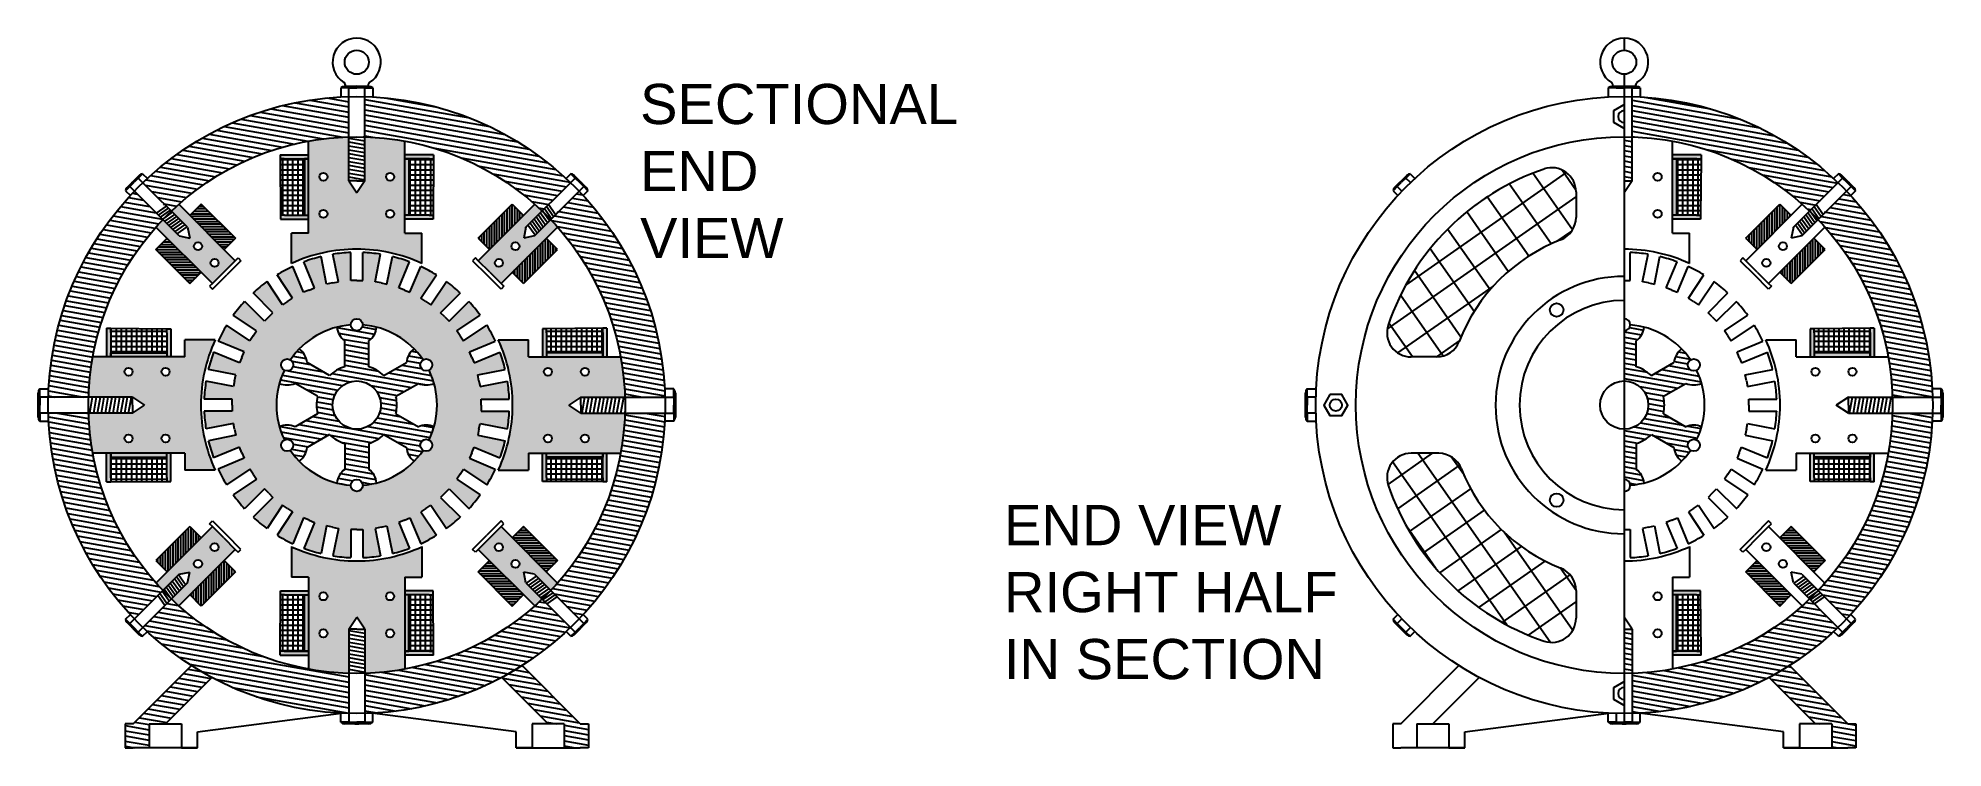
# Model space of a CAD drawing. Header units: centimetres. Extents: x 354 to 591, y 120 to 208.
import ezdxf

# ---------------------------------------------------------------- set-up
doc = ezdxf.new("R2010")
doc.units = ezdxf.units.CM
doc.styles.get("Standard").update_dxf_attribs({"font": 'arial_0.ttf'})
pattern_1 = [(90, (556.50316, -231.54), (-0.635, 1e-16), []), (180, (556.50316, -231.54), (-4e-18, -0.635), [])]
pattern_2 = [(180, (556.50316, -231.54003), (-4e-17, -0.3175), [])]
pattern_3 = [(180, (788.0432, 324.9631), (2e-16, -0.635), []), (270, (788.0432, 324.9631), (0.635, 2e-16), [])]
pattern_4 = [(270, (788.04318, 324.96313), (0.3175, 9e-17), [])]
pattern_5 = [(270, (231.54, 556.50316), (0.635, 4e-17), []), (360, (231.54, 556.50316), (-1e-16, 0.635), [])]
pattern_6 = [(360, (231.54003, 556.50316), (-3e-17, 0.3175), [])]
pattern_7 = [(90, (157.7826, 0), (-0.3175, 6e-17), [])]
pattern_8 = [(270, (389.32263, 556.50316), (0.635, 4e-17), []), (360, (389.32263, 556.50316), (-1e-16, 0.635), [])]
pattern_9 = [(360, (389.32263, 556.50316), (-3e-17, 0.3175), [])]

msp = doc.modelspace()

# ---------------------------------------------------------------- texts
at = {"char_height": 5, "attachment_point": 1}
for s, width, insert in [('SECTIONAL END VIEW', 24.9955, (429.29, 202.45)), ('END VIEW\\PRIGHT HALF\\PIN SECTION ', 46.5479, (474.59, 150.04))]:
    msp.add_mtext_dynamic_manual_height_columns(s, width=width, gutter_width=12.5, heights=[0], dxfattribs=dict(at, insert=insert))

# ---------------------------------------------------------------- hatches: boundary and pattern name
h = msp.add_hatch()
h.set_pattern_fill('ANSI31', color=256, scale=0.2, angle=125)
h.paths.add_polyline_path([(395.52, 167.25), (395.52, 170.48, 0.203222), (396.5, 172.17, 0.043938), (394.77, 172.45, -0.963177), (393.27, 172.45, 0.043938), (391.54, 172.17, 0.203222), (392.52, 170.48), (392.52, 167.25, 0.109892), (390.64, 166.17), (387.84, 167.78, 0.203222), (386.87, 169.47, 0.043938), (385.76, 168.12, -0.257924), (386.11, 167.48, -0.564914), (385.01, 166.82, 0.043938), (384.39, 165.18, 0.203222), (386.34, 165.18), (389.14, 163.57, 0.109892), (389.14, 161.4), (386.34, 159.78, 0.203222), (384.39, 159.79, 0.043938), (385.01, 158.14, -0.564914), (386.11, 157.48, -0.257924), (385.76, 156.85, 0.043938), (386.87, 155.49, 0.203222), (387.84, 157.18), (390.64, 158.8, 0.109892), (392.52, 157.71), (392.52, 154.48, 0.203222), (391.54, 152.79, 0.043938), (393.27, 152.51, -0.963177), (394.77, 152.51, 0.043938), (396.5, 152.79, 0.203222), (395.52, 154.48), (395.52, 157.71, 0.109892), (397.4, 158.8), (400.2, 157.18, 0.203222), (401.17, 155.49, 0.043938), (402.28, 156.85, -0.257924), (401.93, 157.48, -0.564914), (403.03, 158.14, 0.043938), (403.65, 159.79, 0.203222), (401.7, 159.78), (398.9, 161.4, 0.109892), (398.9, 163.57), (401.7, 165.18, 0.203222), (403.65, 165.18, 0.043938), (403.03, 166.82, -0.564914), (401.93, 167.48, -0.257924), (402.28, 168.12, 0.043938), (401.17, 169.47, 0.203222), (400.2, 167.78), (397.4, 166.17, 0.109892)])
h.paths.add_polyline_path([(397.02, 162.48, -1), (391.02, 162.48, -1)], flags=16)
h.paths.add_polyline_path([(421.7, 189.1), (418.16, 185.56, -0.185328), (427.41, 163.48), (432.41, 163.48, 0.187094)])
h.paths.add_polyline_path([(432.41, 161.48), (427.41, 161.48, -0.185328), (418.16, 139.4), (421.7, 135.86, 0.187094)])
h.paths.add_polyline_path([(420.64, 134.8), (417.1, 138.34, -0.185328), (395.02, 129.1), (395.02, 124.09, 0.187094)])
h.paths.add_polyline_path([(393.02, 129.1, -0.185328), (370.94, 138.34), (367.4, 134.8, 0.187094), (393.02, 124.09)])
h.paths.add_polyline_path([(360.64, 161.48), (355.63, 161.48, 0.187094), (366.34, 135.86), (369.88, 139.4, -0.185328)])
h.paths.add_polyline_path([(369.88, 185.56), (366.34, 189.1, 0.187094), (355.63, 163.48), (360.64, 163.48, -0.185328)])
h.paths.add_polyline_path([(393.02, 195.87), (393.02, 200.87, 0.187094), (367.4, 190.16), (370.94, 186.62, -0.185328)])
h.paths.add_polyline_path([(395.02, 200.87), (395.02, 195.87, -0.185328), (417.1, 186.62), (420.64, 190.16, 0.187094)])
h = msp.add_hatch()
h.set_pattern_fill('ANSI31', color=256, scale=0.2, angle=125)
h.paths.add_polyline_path([(552.8, 200.87), (552.8, 195.87, -0.185328), (574.89, 186.62), (578.42, 190.16, 0.187094)])
h.paths.add_polyline_path([(579.48, 189.1), (575.95, 185.56, -0.185328), (585.19, 163.48), (590.19, 163.48, 0.187094)])
h.paths.add_polyline_path([(590.19, 161.48), (585.19, 161.48, -0.185328), (575.95, 139.4), (579.48, 135.86, 0.187094)])
h.paths.add_polyline_path([(578.42, 134.8), (574.89, 138.34, -0.185328), (552.8, 129.1), (552.8, 124.09, 0.187094)])
h.paths.add_polyline_path([(569.85, 128.59), (575.63, 122.81), (577.63, 122.81), (577.63, 119.81), (579.63, 119.81), (580.63, 119.81), (580.63, 122.81), (579.63, 122.81), (572.38, 130.06, -0.019051)])
h = msp.add_hatch(color=256)
h.dxf.hatch_style = 1
h.set_gradient(color1=(192, 192, 192), color2=(128, 128, 128), name='SPHERICAL')
h.paths.add_polyline_path([(400.02, 195.34, 0.037687), (395.02, 195.87), (395.02, 190.38), (394.02, 188.88), (393.02, 190.38), (393.02, 195.87, 0.037687), (388.02, 195.34), (388.02, 183.88), (385.91, 183.88), (385.91, 180.1, -0.108262), (394.02, 181.88, -0.108262), (402.13, 180.1), (402.13, 183.88), (400.02, 183.88)])
h.paths.add_polyline_path([(390.37, 186.28, -1), (389.37, 186.28, -1)], flags=16)
h.paths.add_polyline_path([(389.37, 190.89, -1), (390.37, 190.89, -1)], flags=16)
h.paths.add_polyline_path([(398.67, 186.28, -1), (397.67, 186.28, -1)], flags=16)
h.paths.add_polyline_path([(397.67, 190.89, -1), (398.67, 190.89, -1)], flags=16)
h.paths.add_polyline_path([(421.92, 163.48), (427.41, 163.48, 0.037687), (426.88, 168.48), (415.42, 168.48), (415.42, 170.59), (411.64, 170.59, -0.108262), (413.42, 162.48, -0.108262), (411.64, 154.37), (415.42, 154.37), (415.42, 156.48), (426.88, 156.48, 0.037687), (427.41, 161.48), (421.92, 161.48), (420.42, 162.48)])
h.paths.add_polyline_path([(417.32, 166.63, -1), (418.32, 166.63, -1)], flags=16)
h.paths.add_polyline_path([(418.32, 158.33, -1), (417.32, 158.33, -1)], flags=16)
h.paths.add_polyline_path([(421.93, 166.63, -1), (422.93, 166.63, -1)], flags=16)
h.paths.add_polyline_path([(422.93, 158.33, -1), (421.93, 158.33, -1)], flags=16)
h.paths.add_polyline_path([(400.02, 141.08), (402.13, 141.08), (402.13, 144.86, -0.108262), (394.02, 143.08, -0.108262), (385.91, 144.86), (385.91, 141.08), (388.02, 141.08), (388.02, 129.62, 0.037687), (393.02, 129.1), (393.02, 134.58), (394.02, 136.08), (395.02, 134.58), (395.02, 129.1, 0.037687), (400.02, 129.62)])
h.paths.add_polyline_path([(398.67, 138.68, -1), (397.67, 138.68, -1)], flags=16)
h.paths.add_polyline_path([(389.37, 138.68, -1), (390.37, 138.68, -1)], flags=16)
h.paths.add_polyline_path([(398.67, 134.07, -1), (397.67, 134.07, -1)], flags=16)
h.paths.add_polyline_path([(390.37, 134.07, -1), (389.37, 134.07, -1)], flags=16)
h.paths.add_polyline_path([(376.4, 170.59), (372.62, 170.59), (372.62, 168.48), (361.16, 168.48, 0.037687), (360.64, 163.48), (366.12, 163.48), (367.62, 162.48), (366.12, 161.48), (360.64, 161.48, 0.037687), (361.16, 156.48), (372.62, 156.48), (372.62, 154.37), (376.4, 154.37, -0.108262), (374.62, 162.48, -0.108262)])
h.paths.add_polyline_path([(369.72, 166.63, -1), (370.72, 166.63, -1)], flags=16)
h.paths.add_polyline_path([(365.11, 166.63, -1), (366.11, 166.63, -1)], flags=16)
h.paths.add_polyline_path([(370.72, 158.33, -1), (369.72, 158.33, -1)], flags=16)
h.paths.add_polyline_path([(366.11, 158.33, -1), (365.11, 158.33, -1)], flags=16)
h.paths.add_polyline_path([(419.01, 184.64, 0.009365), (418.16, 185.56), (416.14, 183.54), (414.81, 183.27), (415.08, 184.6), (417.1, 186.62, 0.009365), (416.18, 187.47), (409.15, 180.44), (410.57, 179.03), (411.98, 177.61)])
h.paths.add_polyline_path([(413.28, 182.24, -1), (414.28, 182.24, -1)], flags=16)
h.paths.add_polyline_path([(412.21, 180.17, -1), (411.21, 180.17, -1)], flags=16)
h.paths.add_polyline_path([(371.86, 187.47, 0.009365), (370.94, 186.62), (372.97, 184.6), (373.23, 183.27), (371.91, 183.54), (369.88, 185.56, 0.009365), (369.03, 184.64), (376.06, 177.61), (377.48, 179.03), (378.89, 180.44)])
h.paths.add_polyline_path([(376.83, 180.17, -1), (375.83, 180.17, -1)], flags=16)
h.paths.add_polyline_path([(373.76, 182.24, -1), (374.76, 182.24, -1)], flags=16)
h.paths.add_polyline_path([(378.89, 144.52), (377.48, 145.94), (376.06, 147.35), (369.03, 140.32, 0.009365), (369.88, 139.4), (371.91, 141.43), (373.23, 141.69), (372.97, 140.37), (370.94, 138.34, 0.009365), (371.86, 137.49)])
h.paths.add_polyline_path([(375.83, 144.79, -1), (376.83, 144.79, -1)], flags=16)
h.paths.add_polyline_path([(374.76, 142.72, -1), (373.76, 142.72, -1)], flags=16)
h.paths.add_polyline_path([(411.98, 147.35), (410.57, 145.94), (409.15, 144.52), (416.18, 137.49, 0.009365), (417.1, 138.34), (415.08, 140.37), (414.81, 141.69), (416.14, 141.43), (418.16, 139.4, 0.009365), (419.01, 140.32)])
h.paths.add_polyline_path([(414.28, 142.72, -1), (413.28, 142.72, -1)], flags=16)
h.paths.add_polyline_path([(411.21, 144.79, -1), (412.21, 144.79, -1)], flags=16)
h = msp.add_hatch()
h.set_pattern_fill('ANSI31', color=256, scale=0.15, angle=125)
h.paths.add_polyline_path([(395.02, 195.87, 0.014973), (393.02, 195.87), (393.02, 190.38), (394.02, 190.38), (395.02, 190.38)])
h = msp.add_hatch()
h.set_pattern_fill('ANSI31', color=256, scale=0.2, angle=125)
h.paths.add_polyline_path([(552.8, 134.58), (551.8, 134.58), (551.8, 129.08, 0.007486), (552.8, 129.1)])
h.paths.add_polyline_path([(552.8, 195.87, 0.007486), (551.8, 195.88), (551.8, 190.38), (552.8, 190.38)])
h = msp.add_hatch(color=256)
h.dxf.hatch_style = 1
h.paths.add_polyline_path([(384.47, 193.61), (388.02, 193.61), (388.02, 193.11), (387.52, 193.11), (384.97, 193.11), (384.47, 193.11), (384.47, 193.11)])
h.paths.add_polyline_path([(384.52, 186.11), (385.02, 186.11), (388.02, 186.11), (388.02, 185.61), (384.52, 185.61)])
h.paths.add_polyline_path([(387.52, 193.11), (388.02, 193.11), (388.02, 186.11), (387.52, 186.11)])
h = msp.add_hatch()
h.set_pattern_fill('NET', color=256, scale=0.2)
h.paths.add_polyline_path([(384.52, 186.11), (385.02, 186.11), (387.52, 186.11), (387.52, 193.11), (384.97, 193.11), (384.47, 193.11)])
h = msp.add_hatch(color=256)
h.dxf.hatch_style = 1
h.paths.add_polyline_path([(403.57, 193.61), (400.02, 193.61), (400.02, 193.11), (400.52, 193.11), (403.07, 193.11), (403.57, 193.11), (403.57, 193.11)])
h.paths.add_polyline_path([(403.52, 186.11), (403.02, 186.11), (400.02, 186.11), (400.02, 185.61), (403.52, 185.61)])
h.paths.add_polyline_path([(400.52, 193.11), (400.02, 193.11), (400.02, 186.11), (400.52, 186.11)])
h = msp.add_hatch()
h.set_pattern_fill('NET', color=256, scale=0.2)
h.paths.add_polyline_path([(403.57, 193.11), (403.07, 193.11), (400.52, 193.11), (400.52, 186.11), (403.02, 186.11), (403.52, 186.11)])
h = msp.add_hatch(color=256)
h.dxf.hatch_style = 1
h.paths.add_polyline_path([(561.36, 193.61), (557.8, 193.61), (557.8, 193.11), (558.3, 193.11), (560.85, 193.11), (561.36, 193.11), (561.36, 193.11)])
h.paths.add_polyline_path([(561.3, 186.11), (560.8, 186.11), (557.8, 186.11), (557.8, 185.61), (561.3, 185.61)])
h.paths.add_polyline_path([(558.3, 193.11), (557.8, 193.11), (557.8, 186.11), (558.3, 186.11)])
h = msp.add_hatch()
h.set_pattern_fill('NET', color=256, scale=0.2)
h.set_pattern_definition([(0, (157.7826, 0), (0, 0.635), []), (90, (157.7826, 0), (-0.635, 4e-17), [])])
h.paths.add_polyline_path([(561.36, 193.11), (560.85, 193.11), (558.3, 193.11), (558.3, 186.11), (560.8, 186.11), (561.3, 186.11)])
h = msp.add_hatch()
h.set_pattern_fill('NET', color=256, angle=125)
h.paths.add_polyline_path([(543.88, 183.03, 0.310115), (545.8, 185.83), (545.8, 189.02, 0.513573), (541.84, 191.86, 0.233304), (522.43, 172.45, 0.513573), (525.27, 168.48), (528.46, 168.48, 0.310115), (531.26, 170.4, -0.211808)])
h.paths.add_polyline_path([(531.52, 154.57, 0.30906), (528.72, 156.48), (525.27, 156.48, 0.513573), (522.43, 152.52, 0.233304), (541.84, 133.1, 0.513573), (545.8, 135.95), (545.8, 139.4, 0.30906), (543.89, 142.2, -0.209796)])
h = msp.add_hatch()
h.set_pattern_fill('ANSI31', color=256, scale=0.1125, angle=170)
h.set_pattern_definition([(215, (264.44072, -125.86058), (0.20487433, -0.29259087), [])])
h.paths.add_polyline_path([(370.06, 187.51, 0.014973), (369, 186.44), (371.91, 183.54), (372.44, 184.07), (372.97, 184.6)])
h = msp.add_hatch()
h.set_pattern_fill('ANSI31', color=256, scale=0.1, angle=135)
h.set_pattern_definition(pattern_2)
h.paths.add_polyline_path([(374.67, 187.49), (373.25, 186.08), (377.5, 181.84), (378.91, 183.25)])
h = msp.add_hatch()
h.set_pattern_fill('ANSI31', color=256, scale=0.1, angle=45)
h.paths.add_polyline_path([(409.13, 183.25), (410.55, 181.84), (414.79, 186.08), (413.38, 187.49)])
h = msp.add_hatch()
h.set_pattern_fill('ANSI31', color=256, scale=0.1125, angle=80)
h.set_pattern_definition([(125, (105.67945, 292.06243), (-0.29259087, -0.20487433), [])])
h.paths.add_polyline_path([(419.05, 186.44, 0.014973), (417.98, 187.51), (415.08, 184.6), (415.61, 184.07), (416.14, 183.54)])
h = msp.add_hatch()
h.set_pattern_fill('ANSI31', color=256, scale=0.1, angle=45)
h.set_pattern_definition(pattern_7)
h.paths.add_polyline_path([(566.92, 183.25), (568.33, 181.84), (572.57, 186.08), (571.16, 187.49)])
h = msp.add_hatch()
h.set_pattern_fill('ANSI31', color=256, scale=0.1125, angle=80)
h.set_pattern_definition([(125, (263.46206, 292.06243), (-0.29259087, -0.20487433), [])])
h.paths.add_polyline_path([(576.83, 186.44, 0.014973), (575.77, 187.51), (572.86, 184.6), (573.39, 184.07), (573.92, 183.54)])
h = msp.add_hatch()
h.set_pattern_fill('ANSI31', color=256, scale=0.1, angle=135)
h.set_pattern_definition(pattern_2)
h.paths.add_polyline_path([(373.25, 177.59), (374.67, 179.01), (370.43, 183.25), (369.01, 181.84)])
h = msp.add_hatch()
h.set_pattern_fill('ANSI31', color=256, scale=0.1, angle=45)
h.paths.add_polyline_path([(419.03, 181.84), (417.62, 183.25), (413.38, 179.01), (414.79, 177.59)])
h = msp.add_hatch()
h.set_pattern_fill('ANSI31', color=256, scale=0.1, angle=45)
h.set_pattern_definition(pattern_7)
h.paths.add_polyline_path([(576.81, 181.84), (575.4, 183.25), (571.16, 179.01), (572.57, 177.59)])
h = msp.add_hatch(color=256)
h.dxf.hatch_style = 1
h.set_gradient(color1=(192, 192, 192), color2=(128, 128, 128), name='INVSPHERICAL')
h.paths.add_polyline_path([(409.22, 165.51), (409.08, 166.24), (412.5, 166.92, 0.014674), (412.2, 168, 0.014674), (411.85, 169.05), (408.63, 167.72), (408.34, 168.41), (408.05, 169.11), (411.27, 170.44, 0.014674), (410.78, 171.44, 0.014674), (410.22, 172.41), (407.33, 170.47), (406.91, 171.09), (406.49, 171.72), (409.39, 173.65, 0.014674), (408.71, 174.54, 0.014674), (407.98, 175.38), (405.51, 172.91), (404.98, 173.44), (404.45, 173.97), (406.92, 176.44, 0.014674), (406.08, 177.17, 0.014674), (405.19, 177.85), (403.26, 174.95), (402.63, 175.37), (402.01, 175.79), (403.95, 178.68, 0.014674), (402.98, 179.24, 0.014674), (401.98, 179.73), (400.65, 176.51), (399.95, 176.8), (399.26, 177.09), (400.59, 180.31, 0.014674), (399.54, 180.66, 0.014674), (398.46, 180.96), (397.78, 177.54), (397.05, 177.68), (396.31, 177.83), (396.99, 181.25, 0.014674), (395.88, 181.39, 0.014674), (394.77, 181.47), (394.77, 177.98), (394.02, 177.98), (393.27, 177.98), (393.27, 181.47, 0.014674), (392.16, 181.39, 0.014674), (391.05, 181.25), (391.73, 177.83), (391, 177.68), (390.26, 177.54), (389.58, 180.96, 0.014674), (388.51, 180.66, 0.014674), (387.45, 180.31), (388.78, 177.09), (388.09, 176.8), (387.4, 176.51), (386.06, 179.73, 0.014674), (385.07, 179.24, 0.014674), (384.1, 178.68), (386.03, 175.79), (385.41, 175.37), (384.79, 174.95), (382.85, 177.85, 0.014674), (381.97, 177.17, 0.014674), (381.13, 176.44), (383.59, 173.97), (383.06, 173.44), (382.53, 172.91), (380.07, 175.38, 0.014674), (379.33, 174.54, 0.014674), (378.65, 173.65), (381.55, 171.72), (381.13, 171.09), (380.72, 170.47), (377.82, 172.41, 0.014674), (377.27, 171.44, 0.014674), (376.77, 170.44), (379.99, 169.11), (379.7, 168.41), (379.41, 167.72), (376.19, 169.05, 0.014674), (375.84, 168, 0.014674), (375.55, 166.92), (378.97, 166.24), (378.82, 165.51), (378.67, 164.77), (375.25, 165.45, 0.014674), (375.11, 164.34, 0.014674), (375.04, 163.23), (378.52, 163.23), (378.52, 162.48), (378.52, 161.73), (375.04, 161.73, 0.014674), (375.11, 160.62, 0.014674), (375.25, 159.51), (378.67, 160.19), (378.82, 159.46), (378.97, 158.72), (375.55, 158.04, 0.014674), (375.84, 156.97, 0.014674), (376.19, 155.91), (379.41, 157.24), (379.7, 156.55), (379.99, 155.86), (376.77, 154.52, 0.014674), (377.27, 153.53, 0.014674), (377.82, 152.56), (380.72, 154.49), (381.13, 153.87), (381.55, 153.25), (378.65, 151.31, 0.014674), (379.33, 150.43, 0.014674), (380.07, 149.59), (382.53, 152.05), (383.06, 151.52), (383.59, 150.99), (381.13, 148.53, 0.014674), (381.97, 147.79, 0.014674), (382.85, 147.11), (384.79, 150.01), (385.41, 149.59), (386.03, 149.18), (384.1, 146.28, 0.014674), (385.07, 145.73, 0.014674), (386.06, 145.23), (387.4, 148.45), (388.09, 148.16), (388.78, 147.87), (387.45, 144.65, 0.014674), (388.51, 144.3, 0.014674), (389.58, 144.01), (390.26, 147.43), (391, 147.28), (391.73, 147.13), (391.05, 143.71, 0.014674), (392.16, 143.57, 0.014674), (393.27, 143.5), (393.27, 146.98), (394.02, 146.98), (394.77, 146.98), (394.77, 143.5, 0.014674), (395.88, 143.57, 0.014674), (396.99, 143.71), (396.31, 147.13), (397.05, 147.28), (397.78, 147.43), (398.46, 144.01, 0.014674), (399.54, 144.3, 0.014674), (400.59, 144.65), (399.26, 147.87), (399.95, 148.16), (400.65, 148.45), (401.98, 145.23, 0.014674), (402.98, 145.73, 0.014674), (403.95, 146.28), (402.01, 149.18), (402.63, 149.59), (403.26, 150.01), (405.19, 147.11, 0.014674), (406.08, 147.79, 0.014674), (406.92, 148.53), (404.45, 150.99), (404.98, 151.52), (405.51, 152.05), (407.98, 149.59, 0.014674), (408.71, 150.43, 0.014674), (409.39, 151.31), (406.49, 153.25), (406.91, 153.87), (407.33, 154.49), (410.22, 152.56, 0.014674), (410.78, 153.53, 0.014674), (411.27, 154.52), (408.05, 155.86), (408.34, 156.55), (408.63, 157.24), (411.85, 155.91, 0.014674), (412.2, 156.97, 0.014674), (412.5, 158.04), (409.08, 158.72), (409.22, 159.46), (409.37, 160.19), (412.79, 159.51, 0.014674), (412.93, 160.62, 0.014674), (413.01, 161.73), (409.52, 161.73), (409.52, 162.48), (409.52, 163.23), (413.01, 163.23, 0.014674), (412.93, 164.34, 0.014674), (412.79, 165.45), (409.37, 164.77)])
h.paths.add_polyline_path([(403.03, 158.14, -0.278025), (403.43, 157.48, -0.589922), (402.28, 156.85, -0.228129), (394.77, 152.51, -1.03823), (393.27, 152.51, -0.228129), (385.76, 156.85, -0.589922), (384.61, 157.48, -0.278025), (385.01, 158.14, -0.228129), (385.01, 166.82, -0.278025), (384.61, 167.48, -0.589922), (385.76, 168.12, -0.228129), (393.27, 172.45, -1.03823), (394.77, 172.45, -0.228129), (402.28, 168.12, -0.589922), (403.43, 167.48, -0.278025), (403.03, 166.82, -0.228129)], flags=16)
h.paths.add_polyline_path([(397.02, 162.48, -1), (391.02, 162.48, -1)], flags=0)
h = msp.add_hatch(color=256)
h.dxf.hatch_style = 1
h.paths.add_polyline_path([(362.89, 172.03), (362.89, 168.48), (363.39, 168.48), (363.39, 168.98), (363.39, 171.53), (363.4, 172.03), (363.39, 172.03)])
h.paths.add_polyline_path([(370.4, 171.98), (370.39, 171.48), (370.39, 168.48), (370.89, 168.48), (370.89, 171.98)])
h.paths.add_polyline_path([(363.39, 168.98), (363.39, 168.48), (370.39, 168.48), (370.39, 168.98)])
h = msp.add_hatch()
h.set_pattern_fill('NET', color=256, scale=0.2, angle=90)
h.set_pattern_definition(pattern_1)
h.paths.add_polyline_path([(363.4, 172.03), (363.39, 171.53), (363.39, 168.98), (370.39, 168.98), (370.39, 171.48), (370.4, 171.98)])
h = msp.add_hatch(color=256)
h.dxf.hatch_style = 1
h.paths.add_polyline_path([(425.15, 172.03), (425.15, 168.48), (424.65, 168.48), (424.65, 168.98), (424.65, 171.53), (424.65, 172.03), (424.65, 172.03)])
h.paths.add_polyline_path([(417.65, 171.98), (417.65, 171.48), (417.65, 168.48), (417.15, 168.48), (417.15, 171.98)])
h.paths.add_polyline_path([(424.65, 168.98), (424.65, 168.48), (417.65, 168.48), (417.65, 168.98)])
h = msp.add_hatch()
h.set_pattern_fill('NET', color=256, scale=0.2, angle=-90)
h.set_pattern_definition(pattern_5)
h.paths.add_polyline_path([(417.65, 171.98), (417.65, 171.48), (417.65, 168.98), (424.65, 168.98), (424.65, 171.53), (424.65, 172.03)])
h = msp.add_hatch()
h.set_pattern_fill('ANSI31', color=256, scale=0.2, angle=125)
h.paths.add_polyline_path([(560.81, 166.82, -0.564914), (559.71, 167.48, -0.257924), (560.07, 168.12, 0.043938), (558.95, 169.47, 0.203222), (557.98, 167.78), (555.18, 166.17, 0.109892), (553.3, 167.25), (553.3, 170.48, 0.203222), (554.28, 172.17, 0.043938), (552.55, 172.45, -0.40327), (551.8, 171.73), (551.8, 165.48, -0.414214), (554.8, 162.48, -0.414214), (551.8, 159.48), (551.8, 153.23, -0.40327), (552.55, 152.51, 0.043938), (554.28, 152.79, 0.203222), (553.3, 154.48), (553.3, 157.71, 0.109892), (555.18, 158.8), (557.98, 157.18, 0.203222), (558.95, 155.49, 0.043938), (560.07, 156.85, -0.257924), (559.71, 157.48, -0.564914), (560.81, 158.14, 0.043938), (561.43, 159.79, 0.203222), (559.48, 159.78), (556.68, 161.4, 0.109892), (556.68, 163.57), (559.48, 165.18, 0.203222), (561.43, 165.18, 0.043938)])
h = msp.add_hatch(color=256)
h.dxf.hatch_style = 1
h.paths.add_polyline_path([(582.93, 172.03), (582.93, 168.48), (582.43, 168.48), (582.43, 168.98), (582.43, 171.53), (582.43, 172.03), (582.43, 172.03)])
h.paths.add_polyline_path([(575.43, 171.98), (575.43, 171.48), (575.43, 168.48), (574.93, 168.48), (574.93, 171.98)])
h.paths.add_polyline_path([(582.43, 168.98), (582.43, 168.48), (575.43, 168.48), (575.43, 168.98)])
h = msp.add_hatch()
h.set_pattern_fill('NET', color=256, scale=0.2, angle=-90)
h.set_pattern_definition(pattern_8)
h.paths.add_polyline_path([(575.43, 171.98), (575.43, 171.48), (575.43, 168.98), (582.43, 168.98), (582.43, 171.53), (582.43, 172.03)])
h = msp.add_hatch()
h.set_pattern_fill('ANSI31', color=256, scale=0.15, angle=215)
h.set_pattern_definition([(260, (556.50316, -231.54003), (0.4690147, -0.08269994), [])])
h.paths.add_polyline_path([(360.64, 163.48, 0.014973), (360.64, 161.48), (366.12, 161.48), (366.12, 162.48), (366.12, 163.48)])
h = msp.add_hatch()
h.set_pattern_fill('ANSI31', color=256, scale=0.15, angle=35)
h.set_pattern_definition([(80, (231.54003, 556.50316), (-0.4690147, 0.08269994), [])])
h.paths.add_polyline_path([(427.41, 161.48, 0.014973), (427.41, 163.48), (421.92, 163.48), (421.92, 162.48), (421.92, 161.48)])
h = msp.add_hatch()
h.set_pattern_fill('ANSI31', color=256, scale=0.15, angle=35)
h.set_pattern_definition([(80, (389.32263, 556.50316), (-0.4690147, 0.08269994), [])])
h.paths.add_polyline_path([(585.19, 161.48, 0.014973), (585.19, 163.48), (579.7, 163.48), (579.7, 162.48), (579.7, 161.48)])
h = msp.add_hatch(color=256)
h.dxf.hatch_style = 1
h.paths.add_polyline_path([(362.89, 152.93), (362.89, 156.48), (363.39, 156.48), (363.39, 155.98), (363.39, 153.43), (363.4, 152.93), (363.39, 152.93)])
h.paths.add_polyline_path([(370.4, 152.98), (370.39, 153.48), (370.39, 156.48), (370.89, 156.48), (370.89, 152.98)])
h.paths.add_polyline_path([(363.39, 155.98), (363.39, 156.48), (370.39, 156.48), (370.39, 155.98)])
h = msp.add_hatch()
h.set_pattern_fill('NET', color=256, scale=0.2, angle=90)
h.set_pattern_definition(pattern_1)
h.paths.add_polyline_path([(370.4, 152.98), (370.39, 153.48), (370.39, 155.98), (363.39, 155.98), (363.39, 153.43), (363.4, 152.93)])
h = msp.add_hatch(color=256)
h.dxf.hatch_style = 1
h.paths.add_polyline_path([(425.15, 152.93), (425.15, 156.48), (424.65, 156.48), (424.65, 155.98), (424.65, 153.43), (424.65, 152.93), (424.65, 152.93)])
h.paths.add_polyline_path([(417.65, 152.98), (417.65, 153.48), (417.65, 156.48), (417.15, 156.48), (417.15, 152.98)])
h.paths.add_polyline_path([(424.65, 155.98), (424.65, 156.48), (417.65, 156.48), (417.65, 155.98)])
h = msp.add_hatch()
h.set_pattern_fill('NET', color=256, scale=0.2, angle=-90)
h.set_pattern_definition(pattern_5)
h.paths.add_polyline_path([(424.65, 152.93), (424.65, 153.43), (424.65, 155.98), (417.65, 155.98), (417.65, 153.48), (417.65, 152.98)])
h = msp.add_hatch(color=256)
h.dxf.hatch_style = 1
h.paths.add_polyline_path([(582.93, 152.93), (582.93, 156.48), (582.43, 156.48), (582.43, 155.98), (582.43, 153.43), (582.43, 152.93), (582.43, 152.93)])
h.paths.add_polyline_path([(575.43, 152.98), (575.43, 153.48), (575.43, 156.48), (574.93, 156.48), (574.93, 152.98)])
h.paths.add_polyline_path([(582.43, 155.98), (582.43, 156.48), (575.43, 156.48), (575.43, 155.98)])
h = msp.add_hatch()
h.set_pattern_fill('NET', color=256, scale=0.2, angle=-90)
h.set_pattern_definition(pattern_8)
h.paths.add_polyline_path([(582.43, 152.93), (582.43, 153.43), (582.43, 155.98), (575.43, 155.98), (575.43, 153.48), (575.43, 152.98)])
h = msp.add_hatch()
h.set_pattern_fill('ANSI31', color=256, scale=0.1, angle=-135)
h.set_pattern_definition(pattern_4)
h.paths.add_polyline_path([(369.01, 143.13), (370.43, 141.71), (374.67, 145.96), (373.25, 147.37)])
h = msp.add_hatch()
h.set_pattern_fill('ANSI31', color=256, scale=0.1, angle=-45)
h.set_pattern_definition(pattern_6)
h.paths.add_polyline_path([(414.79, 147.37), (413.38, 145.96), (417.62, 141.71), (419.03, 143.13)])
h = msp.add_hatch()
h.set_pattern_fill('ANSI31', color=256, scale=0.1, angle=-45)
h.set_pattern_definition(pattern_9)
h.paths.add_polyline_path([(572.57, 147.37), (571.16, 145.96), (575.4, 141.71), (576.81, 143.13)])
h = msp.add_hatch()
h.set_pattern_fill('ANSI31', color=256, scale=0.1, angle=-135)
h.set_pattern_definition(pattern_4)
h.paths.add_polyline_path([(378.91, 141.71), (377.5, 143.13), (373.25, 138.89), (374.67, 137.47)])
h = msp.add_hatch()
h.set_pattern_fill('ANSI31', color=256, scale=0.1, angle=-45)
h.set_pattern_definition(pattern_6)
h.paths.add_polyline_path([(413.38, 137.47), (414.79, 138.89), (410.55, 143.13), (409.13, 141.71)])
h = msp.add_hatch()
h.set_pattern_fill('ANSI31', color=256, scale=0.1, angle=-45)
h.set_pattern_definition(pattern_9)
h.paths.add_polyline_path([(571.16, 137.47), (572.57, 138.89), (568.33, 143.13), (566.92, 141.71)])
h = msp.add_hatch()
h.set_pattern_fill('ANSI31', color=256, scale=0.1125, angle=-100)
h.set_pattern_definition([(305, (682.36373, 32.9007), (0.29259087, 0.20487433), [])])
h.paths.add_polyline_path([(369, 138.52, 0.014973), (370.06, 137.46), (372.97, 140.37), (372.44, 140.9), (371.91, 141.43)])
h = msp.add_hatch()
h.set_pattern_fill('ANSI31', color=256, scale=0.1125, angle=-10)
h.set_pattern_definition([(35, (523.60246, 450.8237), (-0.20487433, 0.29259087), [])])
h.paths.add_polyline_path([(417.98, 137.46, 0.014973), (419.05, 138.52), (416.14, 141.43), (415.61, 140.9), (415.08, 140.37)])
h = msp.add_hatch()
h.set_pattern_fill('ANSI31', color=256, scale=0.1125, angle=-10)
h.set_pattern_definition([(35, (681.38506, 450.8237), (-0.20487433, 0.29259087), [])])
h.paths.add_polyline_path([(575.77, 137.46, 0.014973), (576.83, 138.52), (573.92, 141.43), (573.39, 140.9), (572.86, 140.37)])
h = msp.add_hatch(color=256)
h.dxf.hatch_style = 1
h.paths.add_polyline_path([(384.47, 131.35), (388.02, 131.35), (388.02, 131.85), (387.52, 131.85), (384.97, 131.85), (384.47, 131.86), (384.47, 131.85)])
h.paths.add_polyline_path([(384.52, 138.86), (385.02, 138.85), (388.02, 138.85), (388.02, 139.35), (384.52, 139.35)])
h.paths.add_polyline_path([(387.52, 131.85), (388.02, 131.85), (388.02, 138.85), (387.52, 138.85)])
h = msp.add_hatch()
h.set_pattern_fill('NET', color=256, scale=0.2, angle=-180)
h.set_pattern_definition(pattern_3)
h.paths.add_polyline_path([(384.47, 131.86), (384.97, 131.85), (387.52, 131.85), (387.52, 138.85), (385.02, 138.85), (384.52, 138.86)])
h = msp.add_hatch(color=256)
h.dxf.hatch_style = 1
h.paths.add_polyline_path([(403.57, 131.35), (400.02, 131.35), (400.02, 131.85), (400.52, 131.85), (403.07, 131.85), (403.57, 131.86), (403.57, 131.85)])
h.paths.add_polyline_path([(403.52, 138.86), (403.02, 138.85), (400.02, 138.85), (400.02, 139.35), (403.52, 139.35)])
h.paths.add_polyline_path([(400.52, 131.85), (400.02, 131.85), (400.02, 138.85), (400.52, 138.85)])
h = msp.add_hatch()
h.set_pattern_fill('NET', color=256, scale=0.2, angle=-180)
h.set_pattern_definition(pattern_3)
h.paths.add_polyline_path([(403.52, 138.86), (403.02, 138.85), (400.52, 138.85), (400.52, 131.85), (403.07, 131.85), (403.57, 131.86)])
h = msp.add_hatch(color=256)
h.dxf.hatch_style = 1
h.paths.add_polyline_path([(561.36, 131.35), (557.8, 131.35), (557.8, 131.85), (558.3, 131.85), (560.85, 131.85), (561.36, 131.86), (561.36, 131.85)])
h.paths.add_polyline_path([(561.3, 138.86), (560.8, 138.85), (557.8, 138.85), (557.8, 139.35), (561.3, 139.35)])
h.paths.add_polyline_path([(558.3, 131.85), (557.8, 131.85), (557.8, 138.85), (558.3, 138.85)])
h = msp.add_hatch()
h.set_pattern_fill('NET', color=256, scale=0.2, angle=-180)
h.set_pattern_definition([(180, (945.8258, 324.9631), (2e-16, -0.635), []), (270, (945.8258, 324.9631), (0.635, 2e-16), [])])
h.paths.add_polyline_path([(561.3, 138.86), (560.8, 138.85), (558.3, 138.85), (558.3, 131.85), (560.85, 131.85), (561.36, 131.86)])
h = msp.add_hatch()
h.set_pattern_fill('ANSI31', color=256, scale=0.15, angle=-55)
h.set_pattern_definition([(350, (788.0432, 324.96313), (0.08269994, 0.4690147), [])])
h.paths.add_polyline_path([(393.02, 129.1, 0.014973), (395.02, 129.1), (395.02, 134.58), (394.02, 134.58), (393.02, 134.58)])
h = msp.add_hatch()
h.set_pattern_fill('ANSI31', color=256, scale=0.2, angle=125)
h.paths.add_polyline_path([(414.6, 130.06, -0.019051), (412.07, 128.59), (417.85, 122.81), (419.85, 122.81), (419.85, 119.81), (421.85, 119.81), (422.85, 119.81), (422.85, 122.81), (421.85, 122.81)])
h.paths.add_polyline_path([(375.97, 128.59, -0.019051), (373.44, 130.06), (366.2, 122.81), (365.2, 122.81), (365.2, 119.81), (366.2, 119.81), (368.2, 119.81), (368.2, 122.81), (370.2, 122.81)])

# ---------------------------------------------------------------- linework, layer by layer
for p, q in [((551.8, 208.15), (551.8, 206.65)), ((393.02, 201.95), (392.02, 201.95)), ((392.02, 201.95), (392.02, 200.83)), ((392.52, 202.15), (395.52, 202.15)), ((393.02, 201.95), (394.02, 201.95)), ((393.02, 190.38), (393.02, 201.95)), ((395.02, 201.95), (394.02, 201.95)), ((395.02, 201.95), (396.02, 201.95)), ((395.02, 190.38), (395.02, 201.95)), ((396.02, 201.95), (396.02, 200.83)), ((550.8, 201.95), (549.8, 201.95)), ((549.8, 201.95), (549.8, 200.83)), ((550.3, 202.15), (553.3, 202.15)), ((550.8, 201.95), (551.8, 201.95)), ((551.8, 203.65), (551.8, 122.81)), ((552.8, 201.95), (551.8, 201.95)), ((552.8, 201.95), (553.8, 201.95)), ((552.8, 190.38), (552.8, 201.95)), ((553.8, 201.95), (553.8, 200.83)), ((550.51, 199.13), (551.8, 199.88)), ((550.51, 197.63), (550.51, 199.13)), ((551.8, 196.88), (550.51, 197.63)), ((388.02, 183.88), (388.02, 195.34)), ((400.02, 183.88), (400.02, 195.34)), ((557.8, 183.88), (557.8, 195.34)), ((384.47, 193.61), (388.02, 193.61)), ((384.47, 193.61), (384.47, 193.11)), ((384.97, 193.11), (384.47, 193.11)), ((384.47, 193.11), (384.52, 186.11)), ((384.97, 193.11), (388.02, 193.11)), ((388.02, 193.11), (387.52, 193.11)), ((387.52, 193.11), (387.52, 186.11)), ((403.57, 193.61), (400.02, 193.61)), ((403.07, 193.11), (400.02, 193.11)), ((400.02, 193.11), (400.52, 193.11)), ((400.52, 193.11), (400.52, 186.11)), ((403.07, 193.11), (403.57, 193.11)), ((403.57, 193.11), (403.52, 186.11)), ((403.57, 193.61), (403.57, 193.11)), ((561.36, 193.61), (557.8, 193.61)), ((560.85, 193.11), (557.8, 193.11)), ((557.8, 193.11), (558.3, 193.11)), ((558.3, 193.11), (558.3, 186.11)), ((560.85, 193.11), (561.35, 193.11)), ((561.36, 193.11), (561.3, 186.11)), ((561.36, 193.61), (561.36, 193.11)), ((365.4, 189.51), (366.99, 191.1)), ((365.77, 189.67), (366.3, 190.2)), ((366.83, 190.73), (366.3, 190.2)), ((366.83, 190.73), (367.36, 191.26)), ((372.97, 184.6), (366.83, 190.73)), ((367.36, 191.26), (367.96, 190.67)), ((394.02, 190.38), (393.02, 190.38)), ((393.02, 190.38), (394.02, 188.88)), ((394.02, 190.38), (395.02, 190.38)), ((395.02, 190.38), (394.02, 188.88)), ((415.08, 184.6), (421.21, 190.73)), ((420.68, 191.26), (420.09, 190.67)), ((421.21, 190.73), (420.68, 191.26)), ((421.05, 191.1), (422.64, 189.51)), ((421.21, 190.73), (421.74, 190.2)), ((422.27, 189.67), (421.74, 190.2)), ((523.18, 189.51), (524.77, 191.1)), ((523.55, 189.67), (524.09, 190.2)), ((524.62, 190.73), (524.09, 190.2)), ((524.62, 190.73), (525.15, 191.26)), ((525.19, 190.16), (524.62, 190.73)), ((525.15, 191.26), (525.74, 190.67)), ((551.8, 190.38), (552.8, 190.38)), ((552.8, 190.38), (551.8, 188.88)), ((572.86, 184.6), (578.99, 190.73)), ((578.46, 191.26), (577.87, 190.67)), ((578.99, 190.73), (578.46, 191.26)), ((578.83, 191.1), (580.42, 189.51)), ((578.99, 190.73), (579.52, 190.2)), ((580.05, 189.67), (579.52, 190.2)), ((365.77, 189.67), (365.24, 189.14)), ((365.24, 189.14), (365.84, 188.55)), ((371.91, 183.54), (365.77, 189.67)), ((378.89, 180.44), (371.86, 187.47)), ((374.67, 187.49), (373.25, 186.08)), ((378.91, 183.25), (374.67, 187.49)), ((409.13, 183.25), (413.38, 187.49)), ((409.15, 180.44), (416.18, 187.47)), ((413.38, 187.49), (414.79, 186.08)), ((416.14, 183.54), (422.27, 189.67)), ((422.8, 189.14), (422.21, 188.55)), ((422.27, 189.67), (422.8, 189.14)), ((523.55, 189.67), (523.02, 189.14)), ((523.02, 189.14), (523.62, 188.55)), ((524.13, 189.1), (523.55, 189.67)), ((545.8, 189.02), (545.8, 185.83)), ((566.92, 183.25), (571.16, 187.49)), ((566.94, 180.44), (573.96, 187.47)), ((571.16, 187.49), (572.57, 186.08)), ((573.92, 183.54), (580.05, 189.67)), ((580.58, 189.14), (579.99, 188.55)), ((580.05, 189.67), (580.58, 189.14)), ((376.79, 185.37), (378.91, 183.25)), ((385.02, 186.11), (384.52, 186.11)), ((384.52, 186.11), (384.52, 185.61)), ((384.53, 185.61), (388.02, 185.61)), ((385.02, 186.11), (388.02, 186.11)), ((403.02, 186.11), (400.02, 186.11)), ((403.52, 185.61), (400.02, 185.61)), ((403.02, 186.11), (403.52, 186.11)), ((403.52, 186.11), (403.52, 185.61)), ((411.25, 185.37), (409.13, 183.25)), ((560.8, 186.11), (557.8, 186.11)), ((561.3, 185.61), (557.8, 185.61)), ((560.8, 186.11), (561.3, 186.11)), ((561.3, 186.11), (561.3, 185.61)), ((569.04, 185.37), (566.92, 183.25)), ((369.01, 181.84), (370.43, 183.25)), ((376.06, 177.61), (369.03, 184.64)), ((371.91, 183.54), (373.23, 183.27)), ((372.97, 184.6), (373.23, 183.27)), ((378.91, 183.25), (377.5, 181.84)), ((388.02, 183.88), (385.91, 183.88)), ((385.91, 180.1), (385.91, 183.88)), ((400.02, 183.88), (402.13, 183.88)), ((402.13, 180.1), (402.13, 183.88)), ((409.13, 183.25), (410.55, 181.84)), ((411.98, 177.61), (419.01, 184.64)), ((415.08, 184.6), (414.81, 183.27)), ((416.14, 183.54), (414.81, 183.27)), ((419.03, 181.84), (417.62, 183.25)), ((557.8, 183.88), (559.92, 183.88)), ((559.92, 180.1), (559.92, 183.88)), ((566.92, 183.25), (568.33, 181.84)), ((569.76, 177.61), (576.79, 184.64)), ((572.86, 184.6), (572.59, 183.27)), ((573.92, 183.54), (572.59, 183.27)), ((576.81, 181.84), (575.4, 183.25)), ((373.25, 177.59), (369.01, 181.84)), ((377.48, 179.03), (378.89, 180.44)), ((379.6, 180.44), (377.83, 178.67)), ((378.89, 180.44), (379.24, 180.8)), ((379.24, 180.8), (379.6, 180.44)), ((388.78, 177.09), (387.45, 180.31)), ((390.26, 177.54), (389.58, 180.96)), ((391.73, 177.83), (391.05, 181.25)), ((393.27, 177.98), (393.27, 181.47)), ((394.77, 177.98), (394.77, 181.47)), ((396.31, 177.83), (396.99, 181.25)), ((397.78, 177.54), (398.46, 180.96)), ((399.26, 177.09), (400.59, 180.31)), ((408.8, 180.8), (408.45, 180.44)), ((408.45, 180.44), (410.21, 178.67)), ((409.15, 180.44), (408.8, 180.8)), ((410.57, 179.03), (409.15, 180.44)), ((414.79, 177.59), (419.03, 181.84)), ((552.55, 177.98), (552.55, 181.47)), ((554.09, 177.83), (554.77, 181.25)), ((555.56, 177.54), (556.24, 180.96)), ((557.04, 177.09), (558.38, 180.31)), ((566.58, 180.8), (566.23, 180.44)), ((566.23, 180.44), (568, 178.67)), ((566.94, 180.44), (566.58, 180.8)), ((568.35, 179.03), (566.94, 180.44)), ((572.57, 177.59), (576.81, 181.84)), ((371.13, 179.71), (373.25, 177.59)), ((373.25, 177.59), (374.67, 179.01)), ((377.48, 179.03), (376.06, 177.61)), ((376.06, 176.91), (377.83, 178.67)), ((384.79, 174.95), (382.85, 177.85)), ((386.03, 175.79), (384.1, 178.68)), ((387.4, 176.51), (386.06, 179.73)), ((394.02, 177.98), (393.27, 177.98)), ((394.02, 177.98), (394.77, 177.98)), ((400.65, 176.51), (401.98, 179.73)), ((402.01, 175.79), (403.95, 178.68)), ((403.26, 174.95), (405.19, 177.85)), ((411.98, 176.91), (410.21, 178.67)), ((410.57, 179.03), (411.98, 177.61)), ((414.79, 177.59), (413.38, 179.01)), ((416.91, 179.71), (414.79, 177.59)), ((551.8, 177.98), (552.55, 177.98)), ((558.43, 176.51), (559.76, 179.73)), ((559.79, 175.79), (561.73, 178.68)), ((561.04, 174.95), (562.98, 177.85)), ((569.76, 176.91), (568, 178.67)), ((568.35, 179.03), (569.76, 177.61)), ((572.57, 177.59), (571.16, 179.01)), ((574.69, 179.71), (572.57, 177.59)), ((376.06, 177.61), (375.71, 177.26)), ((375.71, 177.26), (376.06, 176.91)), ((383.59, 173.97), (381.13, 176.44)), ((385.41, 175.37), (386.03, 175.79)), ((388.09, 176.8), (387.4, 176.51)), ((388.09, 176.8), (388.78, 177.09)), ((391, 177.68), (390.26, 177.54)), ((391, 177.68), (391.73, 177.83)), ((397.05, 177.68), (396.31, 177.83)), ((397.05, 177.68), (397.78, 177.54)), ((399.95, 176.8), (399.26, 177.09)), ((399.95, 176.8), (400.65, 176.51)), ((402.63, 175.37), (402.01, 175.79)), ((404.45, 173.97), (406.92, 176.44)), ((411.98, 177.61), (412.34, 177.26)), ((412.34, 177.26), (411.98, 176.91)), ((554.83, 177.68), (554.09, 177.83)), ((554.83, 177.68), (555.56, 177.54)), ((557.74, 176.8), (557.04, 177.09)), ((557.74, 176.8), (558.43, 176.51)), ((560.42, 175.37), (559.79, 175.79)), ((562.23, 173.97), (564.7, 176.44)), ((569.76, 177.61), (570.12, 177.26)), ((570.12, 177.26), (569.76, 176.91)), ((381.55, 171.72), (378.65, 173.65)), ((382.53, 172.91), (380.07, 175.38)), ((383.06, 173.44), (382.53, 172.91)), ((383.06, 173.44), (383.59, 173.97)), ((385.41, 175.37), (384.79, 174.95)), ((402.63, 175.37), (403.26, 174.95)), ((404.98, 173.44), (404.45, 173.97)), ((404.98, 173.44), (405.51, 172.91)), ((405.51, 172.91), (407.98, 175.38)), ((406.49, 171.72), (409.39, 173.65)), ((560.42, 175.37), (561.04, 174.95)), ((562.76, 173.44), (562.23, 173.97)), ((562.76, 173.44), (563.29, 172.91)), ((563.29, 172.91), (565.76, 175.38)), ((564.28, 171.72), (567.17, 173.65)), ((362.89, 172.03), (362.89, 168.48)), ((362.89, 172.03), (363.39, 172.03)), ((363.39, 171.53), (363.4, 172.03)), ((363.39, 172.03), (370.4, 171.98)), ((363.39, 171.53), (363.39, 168.48)), ((370.39, 171.48), (370.4, 171.98)), ((370.39, 171.48), (370.39, 168.48)), ((370.4, 171.98), (370.89, 171.98)), ((370.89, 171.98), (370.89, 168.48)), ((380.72, 170.47), (377.82, 172.41)), ((381.13, 171.09), (380.72, 170.47)), ((381.13, 171.09), (381.55, 171.72)), ((406.91, 171.09), (406.49, 171.72)), ((406.91, 171.09), (407.33, 170.47)), ((407.33, 170.47), (410.22, 172.41)), ((417.15, 171.98), (417.15, 168.48)), ((417.65, 171.98), (417.15, 171.98)), ((424.65, 172.03), (417.65, 171.98)), ((417.65, 171.48), (417.65, 171.98)), ((417.65, 171.48), (417.65, 168.48)), ((424.65, 171.53), (424.65, 172.03)), ((425.15, 172.03), (424.65, 172.03)), ((424.65, 171.53), (424.65, 168.48)), ((425.15, 172.03), (425.15, 168.48)), ((564.69, 171.09), (564.28, 171.72)), ((564.69, 171.09), (565.11, 170.47)), ((565.11, 170.47), (568.01, 172.41)), ((574.93, 171.98), (574.93, 168.48)), ((575.43, 171.98), (574.93, 171.98)), ((582.43, 172.03), (575.43, 171.98)), ((575.43, 171.48), (575.43, 171.98)), ((575.43, 171.48), (575.43, 168.48)), ((582.43, 171.53), (582.43, 172.03)), ((582.93, 172.03), (582.43, 172.03)), ((582.43, 171.53), (582.43, 168.48)), ((582.93, 172.03), (582.93, 168.48)), ((372.62, 168.48), (361.16, 168.48)), ((363.39, 168.48), (363.39, 168.98)), ((363.39, 168.98), (370.39, 168.98)), ((372.62, 168.48), (372.62, 170.59)), ((376.4, 170.59), (372.62, 170.59)), ((379.41, 167.72), (376.19, 169.05)), ((379.99, 169.11), (376.77, 170.44)), ((379.7, 168.41), (379.41, 167.72)), ((379.7, 168.41), (379.99, 169.11)), ((392.52, 167.25), (392.52, 170.48)), ((395.52, 167.25), (395.52, 170.48)), ((408.05, 169.11), (411.27, 170.44)), ((408.34, 168.41), (408.05, 169.11)), ((408.34, 168.41), (408.63, 167.72)), ((408.63, 167.72), (411.85, 169.05)), ((411.64, 170.59), (415.42, 170.59)), ((415.42, 168.48), (415.42, 170.59)), ((415.42, 168.48), (426.88, 168.48)), ((424.65, 168.98), (417.65, 168.98)), ((424.65, 168.48), (424.65, 168.98)), ((528.46, 168.48), (525.27, 168.48)), ((553.3, 167.25), (553.3, 170.48)), ((565.84, 169.11), (569.06, 170.44)), ((566.12, 168.41), (565.84, 169.11)), ((566.12, 168.41), (566.41, 167.72)), ((566.41, 167.72), (569.63, 169.05)), ((569.43, 170.59), (573.2, 170.59)), ((573.2, 168.48), (573.2, 170.59)), ((573.2, 168.48), (584.66, 168.48)), ((582.43, 168.98), (575.43, 168.98)), ((582.43, 168.48), (582.43, 168.98)), ((378.97, 166.24), (375.55, 166.92)), ((378.82, 165.51), (378.97, 166.24)), ((390.64, 166.17), (387.84, 167.78)), ((397.4, 166.17), (400.2, 167.78)), ((409.08, 166.24), (412.5, 166.92)), ((409.22, 165.51), (409.08, 166.24)), ((555.18, 166.17), (557.98, 167.78)), ((566.86, 166.24), (570.28, 166.92)), ((567.01, 165.51), (566.86, 166.24)), ((354.35, 160.98), (354.35, 163.98)), ((354.55, 163.48), (354.55, 164.48)), ((354.55, 164.48), (355.67, 164.48)), ((378.67, 164.77), (375.25, 165.45)), ((378.82, 165.51), (378.67, 164.77)), ((389.14, 163.57), (386.34, 165.18)), ((398.9, 163.57), (401.7, 165.18)), ((409.22, 165.51), (409.37, 164.77)), ((409.37, 164.77), (412.79, 165.45)), ((433.49, 164.48), (432.37, 164.48)), ((433.49, 163.48), (433.49, 164.48)), ((433.69, 163.98), (433.69, 160.98)), ((512.14, 160.98), (512.14, 163.98)), ((512.34, 163.48), (512.34, 164.48)), ((512.34, 164.48), (513.46, 164.48)), ((556.68, 163.57), (559.48, 165.18)), ((567.01, 165.51), (567.15, 164.77)), ((567.15, 164.77), (570.57, 165.45)), ((591.27, 164.48), (590.15, 164.48)), ((591.27, 163.48), (591.27, 164.48)), ((591.47, 163.98), (591.47, 160.98)), ((354.55, 163.48), (354.55, 162.48)), ((366.12, 163.48), (354.55, 163.48)), ((354.55, 161.48), (354.55, 162.48)), ((366.12, 161.48), (354.55, 161.48)), ((354.55, 161.48), (354.55, 160.48)), ((366.12, 162.48), (366.12, 163.48)), ((366.12, 163.48), (367.62, 162.48)), ((366.12, 162.48), (366.12, 161.48)), ((366.12, 161.48), (367.62, 162.48)), ((378.52, 163.23), (375.04, 163.23)), ((378.52, 161.73), (375.04, 161.73)), ((378.52, 162.48), (378.52, 163.23)), ((378.52, 162.48), (378.52, 161.73)), ((389.14, 161.4), (386.34, 159.78)), ((398.9, 161.4), (401.7, 159.78)), ((409.52, 162.48), (409.52, 163.23)), ((409.52, 163.23), (413.01, 163.23)), ((409.52, 162.48), (409.52, 161.73)), ((409.52, 161.73), (413.01, 161.73)), ((421.92, 163.48), (420.42, 162.48)), ((421.92, 161.48), (420.42, 162.48)), ((421.92, 163.48), (433.49, 163.48)), ((421.92, 162.48), (421.92, 163.48)), ((421.92, 162.48), (421.92, 161.48)), ((421.92, 161.48), (433.49, 161.48)), ((433.49, 163.48), (433.49, 162.48)), ((433.49, 161.48), (433.49, 162.48)), ((433.49, 161.48), (433.49, 160.48)), ((512.34, 163.48), (512.34, 162.48)), ((513.42, 163.48), (512.34, 163.48)), ((512.34, 161.48), (512.34, 162.48)), ((512.34, 161.48), (512.34, 160.48)), ((513.42, 161.48), (512.34, 161.48)), ((556.68, 161.4), (559.48, 159.78)), ((567.3, 162.48), (567.3, 163.23)), ((567.3, 163.23), (570.79, 163.23)), ((567.3, 162.48), (567.3, 161.73)), ((567.3, 161.73), (570.79, 161.73)), ((579.7, 163.48), (578.2, 162.48)), ((579.7, 161.48), (578.2, 162.48)), ((579.7, 163.48), (591.27, 163.48)), ((579.7, 162.48), (579.7, 163.48)), ((579.7, 162.48), (579.7, 161.48)), ((579.7, 161.48), (591.27, 161.48)), ((591.27, 163.48), (591.27, 162.48)), ((591.27, 161.48), (591.27, 162.48)), ((591.27, 161.48), (591.27, 160.48)), ((354.55, 160.48), (355.67, 160.48)), ((378.67, 160.19), (375.25, 159.51)), ((378.82, 159.46), (378.67, 160.19)), ((378.82, 159.46), (378.97, 158.72)), ((409.22, 159.46), (409.08, 158.72)), ((409.22, 159.46), (409.37, 160.19)), ((409.37, 160.19), (412.79, 159.51)), ((433.49, 160.48), (432.37, 160.48)), ((512.34, 160.48), (513.46, 160.48)), ((567.01, 159.46), (566.86, 158.72)), ((567.01, 159.46), (567.15, 160.19)), ((567.15, 160.19), (570.57, 159.51)), ((591.27, 160.48), (590.15, 160.48)), ((378.97, 158.72), (375.55, 158.04)), ((379.41, 157.24), (376.19, 155.91)), ((379.7, 156.55), (379.41, 157.24)), ((379.7, 156.55), (379.99, 155.86)), ((390.64, 158.8), (387.84, 157.18)), ((392.52, 157.71), (392.52, 154.48)), ((395.52, 157.71), (395.52, 154.48)), ((397.4, 158.8), (400.2, 157.18)), ((408.34, 156.55), (408.05, 155.86)), ((408.34, 156.55), (408.63, 157.24)), ((408.63, 157.24), (411.85, 155.91)), ((409.08, 158.72), (412.5, 158.04)), ((553.3, 157.71), (553.3, 154.48)), ((555.18, 158.8), (557.98, 157.18)), ((566.12, 156.55), (565.84, 155.86)), ((566.12, 156.55), (566.41, 157.24)), ((566.41, 157.24), (569.63, 155.91)), ((566.86, 158.72), (570.28, 158.04)), ((372.62, 156.48), (361.16, 156.48)), ((362.89, 152.93), (362.89, 156.48)), ((363.39, 153.43), (363.39, 156.48)), ((363.39, 156.48), (363.39, 155.98)), ((363.39, 155.98), (370.39, 155.98)), ((370.39, 153.48), (370.39, 156.48)), ((370.89, 152.98), (370.89, 156.48)), ((372.62, 156.48), (372.62, 154.37)), ((376.4, 154.37), (372.62, 154.37)), ((379.99, 155.86), (376.77, 154.52)), ((380.72, 154.49), (377.82, 152.56)), ((381.13, 153.87), (380.72, 154.49)), ((406.91, 153.87), (407.33, 154.49)), ((407.33, 154.49), (410.22, 152.56)), ((408.05, 155.86), (411.27, 154.52)), ((411.64, 154.37), (415.42, 154.37)), ((415.42, 156.48), (426.88, 156.48)), ((415.42, 156.48), (415.42, 154.37)), ((417.15, 152.98), (417.15, 156.48)), ((417.65, 153.48), (417.65, 156.48)), ((424.65, 155.98), (417.65, 155.98)), ((424.65, 153.43), (424.65, 156.48)), ((424.65, 156.48), (424.65, 155.98)), ((425.15, 152.93), (425.15, 156.48)), ((528.72, 156.48), (525.27, 156.48)), ((564.69, 153.87), (565.11, 154.49)), ((565.11, 154.49), (568.01, 152.56)), ((565.84, 155.86), (569.06, 154.52)), ((569.43, 154.37), (573.2, 154.37)), ((573.2, 156.48), (584.66, 156.48)), ((573.2, 156.48), (573.2, 154.37)), ((574.93, 152.98), (574.93, 156.48)), ((575.43, 153.48), (575.43, 156.48)), ((582.43, 155.98), (575.43, 155.98)), ((582.43, 153.43), (582.43, 156.48)), ((582.43, 156.48), (582.43, 155.98)), ((582.93, 152.93), (582.93, 156.48)), ((362.89, 152.93), (363.39, 152.93)), ((363.39, 153.43), (363.4, 152.93)), ((363.39, 152.93), (370.4, 152.98)), ((370.39, 153.48), (370.4, 152.98)), ((370.4, 152.98), (370.89, 152.98)), ((381.55, 153.25), (378.65, 151.31)), ((382.53, 152.05), (380.07, 149.59)), ((381.13, 153.87), (381.55, 153.25)), ((383.06, 151.52), (382.53, 152.05)), ((404.98, 151.52), (405.51, 152.05)), ((405.51, 152.05), (407.98, 149.59)), ((406.91, 153.87), (406.49, 153.25)), ((406.49, 153.25), (409.39, 151.31)), ((417.65, 152.98), (417.15, 152.98)), ((417.65, 153.48), (417.65, 152.98)), ((424.65, 152.93), (417.65, 152.98)), ((424.65, 153.43), (424.65, 152.93)), ((425.15, 152.93), (424.65, 152.93)), ((562.76, 151.52), (563.29, 152.05)), ((563.29, 152.05), (565.76, 149.59)), ((564.69, 153.87), (564.28, 153.25)), ((564.28, 153.25), (567.17, 151.31)), ((575.43, 152.98), (574.93, 152.98)), ((575.43, 153.48), (575.43, 152.98)), ((582.43, 152.93), (575.43, 152.98)), ((582.43, 153.43), (582.43, 152.93)), ((582.93, 152.93), (582.43, 152.93)), ((383.59, 150.99), (381.13, 148.53)), ((384.79, 150.01), (382.85, 147.11)), ((383.06, 151.52), (383.59, 150.99)), ((385.41, 149.59), (384.79, 150.01)), ((385.41, 149.59), (386.03, 149.18)), ((402.63, 149.59), (402.01, 149.18)), ((402.63, 149.59), (403.26, 150.01)), ((403.26, 150.01), (405.19, 147.11)), ((404.98, 151.52), (404.45, 150.99)), ((404.45, 150.99), (406.92, 148.53)), ((560.42, 149.59), (559.79, 149.18)), ((560.42, 149.59), (561.04, 150.01)), ((561.04, 150.01), (562.98, 147.11)), ((562.76, 151.52), (562.23, 150.99)), ((562.23, 150.99), (564.7, 148.53)), ((373.25, 147.37), (369.01, 143.13)), ((376.06, 147.35), (369.03, 140.32)), ((371.13, 145.25), (373.25, 147.37)), ((373.25, 147.37), (374.67, 145.96)), ((375.71, 147.7), (376.06, 148.06)), ((376.06, 147.35), (375.71, 147.7)), ((376.06, 148.06), (377.83, 146.29)), ((377.48, 145.94), (376.06, 147.35)), ((386.03, 149.18), (384.1, 146.28)), ((387.4, 148.45), (386.06, 145.23)), ((388.09, 148.16), (387.4, 148.45)), ((388.78, 147.87), (387.45, 144.65)), ((388.09, 148.16), (388.78, 147.87)), ((390.26, 147.43), (389.58, 144.01)), ((391, 147.28), (390.26, 147.43)), ((391, 147.28), (391.73, 147.13)), ((391.73, 147.13), (391.05, 143.71)), ((397.05, 147.28), (396.31, 147.13)), ((396.31, 147.13), (396.99, 143.71)), ((397.05, 147.28), (397.78, 147.43)), ((397.78, 147.43), (398.46, 144.01)), ((399.95, 148.16), (399.26, 147.87)), ((399.26, 147.87), (400.59, 144.65)), ((399.95, 148.16), (400.65, 148.45)), ((400.65, 148.45), (401.98, 145.23)), ((402.01, 149.18), (403.95, 146.28)), ((411.98, 148.06), (410.21, 146.29)), ((410.57, 145.94), (411.98, 147.35)), ((412.34, 147.7), (411.98, 148.06)), ((411.98, 147.35), (412.34, 147.7)), ((411.98, 147.35), (419.01, 140.32)), ((414.79, 147.37), (413.38, 145.96)), ((416.91, 145.25), (414.79, 147.37)), ((414.79, 147.37), (419.03, 143.13)), ((554.83, 147.28), (554.09, 147.13)), ((554.09, 147.13), (554.77, 143.71)), ((554.83, 147.28), (555.56, 147.43)), ((555.56, 147.43), (556.24, 144.01)), ((557.74, 148.16), (557.04, 147.87)), ((557.04, 147.87), (558.38, 144.65)), ((557.74, 148.16), (558.43, 148.45)), ((558.43, 148.45), (559.76, 145.23)), ((559.79, 149.18), (561.73, 146.28)), ((569.76, 148.06), (568, 146.29)), ((568.35, 145.94), (569.76, 147.35)), ((570.12, 147.7), (569.76, 148.06)), ((569.76, 147.35), (570.12, 147.7)), ((569.76, 147.35), (576.79, 140.32)), ((572.57, 147.37), (571.16, 145.96)), ((574.69, 145.25), (572.57, 147.37)), ((572.57, 147.37), (576.81, 143.13)), ((377.48, 145.94), (378.89, 144.52)), ((379.6, 144.52), (377.83, 146.29)), ((385.91, 144.86), (385.91, 141.08)), ((394.02, 146.98), (393.27, 146.98)), ((393.27, 146.98), (393.27, 143.5)), ((394.02, 146.98), (394.77, 146.98)), ((394.77, 146.98), (394.77, 143.5)), ((402.13, 144.86), (402.13, 141.08)), ((408.45, 144.52), (410.21, 146.29)), ((410.57, 145.94), (409.15, 144.52)), ((551.8, 146.98), (552.55, 146.98)), ((552.55, 146.98), (552.55, 143.5)), ((559.92, 144.86), (559.92, 141.08)), ((566.23, 144.52), (568, 146.29)), ((568.35, 145.94), (566.94, 144.52)), ((369.01, 143.13), (370.43, 141.71)), ((378.89, 144.52), (371.86, 137.49)), ((378.91, 141.71), (377.5, 143.13)), ((378.89, 144.52), (379.24, 144.17)), ((379.24, 144.17), (379.6, 144.52)), ((408.8, 144.17), (408.45, 144.52)), ((409.15, 144.52), (408.8, 144.17)), ((409.13, 141.71), (410.55, 143.13)), ((409.15, 144.52), (416.18, 137.49)), ((419.03, 143.13), (417.62, 141.71)), ((566.58, 144.17), (566.23, 144.52)), ((566.94, 144.52), (566.58, 144.17)), ((566.92, 141.71), (568.33, 143.13)), ((566.94, 144.52), (573.96, 137.49)), ((576.81, 143.13), (575.4, 141.71)), ((371.91, 141.43), (365.77, 135.29)), ((372.97, 140.37), (366.83, 134.23)), ((371.91, 141.43), (373.23, 141.69)), ((372.97, 140.37), (373.23, 141.69)), ((378.91, 141.71), (374.67, 137.47)), ((376.79, 139.59), (378.91, 141.71)), ((388.02, 141.08), (385.91, 141.08)), ((388.02, 141.08), (388.02, 129.62)), ((400.02, 141.08), (400.02, 129.62)), ((400.02, 141.08), (402.13, 141.08)), ((411.25, 139.59), (409.13, 141.71)), ((409.13, 141.71), (413.38, 137.47)), ((416.14, 141.43), (414.81, 141.69)), ((415.08, 140.37), (414.81, 141.69)), ((415.08, 140.37), (421.21, 134.23)), ((416.14, 141.43), (422.27, 135.29)), ((557.8, 141.08), (557.8, 129.62)), ((557.8, 141.08), (559.92, 141.08)), ((569.04, 139.59), (566.92, 141.71)), ((566.92, 141.71), (571.16, 137.47)), ((573.92, 141.43), (572.59, 141.69)), ((572.86, 140.37), (572.59, 141.69)), ((572.86, 140.37), (578.99, 134.23)), ((573.92, 141.43), (580.05, 135.29)), ((374.67, 137.47), (373.25, 138.89)), ((384.47, 131.85), (384.52, 138.86)), ((384.52, 138.86), (384.52, 139.35)), ((385.02, 138.85), (384.52, 138.86)), ((384.53, 139.35), (388.02, 139.35)), ((385.02, 138.85), (388.02, 138.85)), ((387.52, 131.85), (387.52, 138.85)), ((403.52, 139.35), (400.02, 139.35)), ((403.02, 138.85), (400.02, 138.85)), ((400.52, 131.85), (400.52, 138.85)), ((403.02, 138.85), (403.52, 138.86)), ((403.52, 138.86), (403.52, 139.35)), ((403.57, 131.85), (403.52, 138.86)), ((413.38, 137.47), (414.79, 138.89)), ((545.8, 139.4), (545.8, 135.95)), ((561.3, 139.35), (557.8, 139.35)), ((560.8, 138.85), (557.8, 138.85)), ((558.3, 131.85), (558.3, 138.85)), ((560.8, 138.85), (561.3, 138.86)), ((561.3, 138.86), (561.3, 139.35)), ((561.36, 131.85), (561.3, 138.86)), ((571.16, 137.47), (572.57, 138.89)), ((365.24, 135.82), (365.84, 136.42)), ((365.77, 135.29), (365.24, 135.82)), ((366.99, 133.86), (365.4, 135.45)), ((365.77, 135.29), (366.3, 134.76)), ((393.02, 134.58), (394.02, 136.08)), ((395.02, 134.58), (394.02, 136.08)), ((422.64, 135.45), (421.05, 133.86)), ((422.27, 135.29), (421.74, 134.76)), ((422.8, 135.82), (422.21, 136.42)), ((422.27, 135.29), (422.8, 135.82)), ((523.02, 135.82), (523.62, 136.42)), ((523.55, 135.29), (523.02, 135.82)), ((524.77, 133.86), (523.18, 135.45)), ((524.13, 135.86), (523.55, 135.29)), ((523.55, 135.29), (524.09, 134.76)), ((552.8, 134.58), (551.8, 136.08)), ((580.42, 135.45), (578.83, 133.86)), ((580.05, 135.29), (579.52, 134.76)), ((580.58, 135.82), (579.99, 136.42)), ((580.05, 135.29), (580.58, 135.82)), ((366.83, 134.23), (366.3, 134.76)), ((366.83, 134.23), (367.36, 133.7)), ((367.36, 133.7), (367.96, 134.3)), ((393.02, 134.58), (393.02, 123.01)), ((394.02, 134.58), (393.02, 134.58)), ((394.02, 134.58), (395.02, 134.58)), ((395.02, 134.58), (395.02, 123.01)), ((420.68, 133.7), (420.09, 134.3)), ((421.21, 134.23), (420.68, 133.7)), ((421.21, 134.23), (421.74, 134.76)), ((524.62, 134.23), (524.09, 134.76)), ((525.19, 134.8), (524.62, 134.23)), ((524.62, 134.23), (525.15, 133.7)), ((525.15, 133.7), (525.74, 134.3)), ((551.8, 134.58), (552.8, 134.58)), ((552.8, 134.58), (552.8, 123.01)), ((578.46, 133.7), (577.87, 134.3)), ((578.99, 134.23), (578.46, 133.7)), ((578.99, 134.23), (579.52, 134.76)), ((384.97, 131.85), (384.47, 131.86)), ((384.47, 131.35), (384.47, 131.85)), ((384.47, 131.35), (388.02, 131.35)), ((384.97, 131.85), (388.02, 131.85)), ((388.02, 131.85), (387.52, 131.85)), ((403.07, 131.85), (400.02, 131.85)), ((400.02, 131.85), (400.52, 131.85)), ((403.57, 131.35), (400.02, 131.35)), ((403.07, 131.85), (403.57, 131.86)), ((403.57, 131.35), (403.57, 131.85)), ((560.85, 131.85), (557.8, 131.85)), ((557.8, 131.85), (558.3, 131.85)), ((561.36, 131.35), (557.8, 131.35)), ((560.85, 131.85), (561.35, 131.86)), ((561.36, 131.35), (561.36, 131.85)), ((366.2, 122.81), (373.44, 130.06)), ((370.2, 122.81), (375.97, 128.59)), ((417.85, 122.81), (412.07, 128.59)), ((421.85, 122.81), (414.6, 130.06)), ((523.98, 122.81), (531.23, 130.06)), ((527.98, 122.81), (533.75, 128.59)), ((550.51, 127.33), (551.8, 128.08)), ((575.63, 122.81), (569.85, 128.59)), ((579.63, 122.81), (572.38, 130.06)), ((550.51, 125.83), (550.51, 127.33)), ((551.8, 125.08), (550.51, 125.83)), ((374.2, 121.81), (392.1, 124.13)), ((392.02, 123.01), (392.02, 124.13)), ((413.85, 121.81), (395.94, 124.13)), ((396.02, 123.01), (396.02, 124.13)), ((531.98, 121.81), (549.88, 124.13)), ((549.8, 123.01), (549.8, 124.13)), ((550.8, 124.09), (550.8, 123.01)), ((571.63, 121.81), (553.73, 124.13)), ((553.8, 123.01), (553.8, 124.13)), ((366.2, 122.81), (365.2, 122.81)), ((365.2, 122.81), (365.2, 119.81)), ((368.2, 122.81), (372.2, 122.81)), ((368.2, 122.81), (368.2, 119.81)), ((372.2, 122.81), (372.2, 119.81)), ((374.2, 119.81), (374.2, 121.81)), ((393.02, 123.01), (392.02, 123.01)), ((395.52, 122.81), (392.52, 122.81)), ((393.02, 123.01), (394.02, 123.01)), ((395.02, 123.01), (394.02, 123.01)), ((395.02, 123.01), (396.02, 123.01)), ((413.85, 119.81), (413.85, 121.81)), ((419.85, 122.81), (415.85, 122.81)), ((415.85, 122.81), (415.85, 119.81)), ((419.85, 122.81), (419.85, 119.81)), ((421.85, 122.81), (422.85, 122.81)), ((422.85, 122.81), (422.85, 119.81)), ((523.98, 122.81), (522.98, 122.81)), ((522.98, 122.81), (522.98, 119.81)), ((525.98, 122.81), (529.98, 122.81)), ((525.98, 122.81), (525.98, 119.81)), ((529.98, 122.81), (529.98, 119.81)), ((531.98, 119.81), (531.98, 121.81)), ((550.8, 123.01), (549.8, 123.01)), ((553.3, 122.81), (550.3, 122.81)), ((550.8, 123.01), (551.8, 123.01)), ((552.8, 123.01), (551.8, 123.01)), ((552.8, 123.01), (553.8, 123.01)), ((571.63, 119.81), (571.63, 121.81)), ((577.63, 122.81), (573.63, 122.81)), ((573.63, 122.81), (573.63, 119.81)), ((577.63, 122.81), (577.63, 119.81)), ((579.63, 122.81), (580.63, 122.81)), ((580.63, 122.81), (580.63, 119.81)), ((365.2, 119.81), (366.2, 119.81)), ((374.2, 119.81), (366.2, 119.81)), ((372.2, 119.81), (374.2, 119.81)), ((415.85, 119.81), (413.85, 119.81)), ((413.85, 119.81), (421.85, 119.81)), ((422.85, 119.81), (421.85, 119.81)), ((522.98, 119.81), (523.98, 119.81)), ((531.98, 119.81), (523.98, 119.81)), ((529.98, 119.81), (531.98, 119.81)), ((571.63, 119.81), (579.63, 119.81)), ((573.63, 119.81), (571.63, 119.81)), ((580.63, 119.81), (579.63, 119.81))]:
    msp.add_line(p, q)
msp.add_lwpolyline([(515.15, 163.78), (514.4, 162.48), (515.15, 161.18), (516.65, 161.18), (517.4, 162.48), (516.65, 163.78)], close=True)
for centre, radius in [((394.02, 205.15), 1.5), ((551.8, 205.15), 1.5), ((394.02, 162.48), 38.4), ((551.8, 162.48), 38.4), ((394.02, 162.48), 33.4), ((551.8, 162.48), 33.4), ((389.87, 190.89), 0.5), ((398.17, 190.89), 0.5), ((555.96, 190.89), 0.5), ((389.87, 186.28), 0.5), ((398.17, 186.28), 0.5), ((555.96, 186.28), 0.5), ((374.26, 182.24), 0.5), ((413.78, 182.24), 0.5), ((571.56, 182.24), 0.5), ((376.33, 180.17), 0.5), ((411.71, 180.17), 0.5), ((569.49, 180.17), 0.5), ((394.02, 172.48), 0.75), ((543.39, 174.32), 0.844), ((365.61, 166.63), 0.5), ((370.22, 166.63), 0.5), ((385.36, 167.48), 0.75), ((402.68, 167.48), 0.75), ((417.82, 166.63), 0.5), ((422.43, 166.63), 0.5), ((560.46, 167.48), 0.75), ((575.6, 166.63), 0.5), ((580.21, 166.63), 0.5), ((394.02, 162.48), 3), ((551.8, 162.48), 3), ((515.9, 162.48), 0.75), ((365.61, 158.33), 0.5), ((370.22, 158.33), 0.5), ((385.36, 157.48), 0.75), ((402.68, 157.48), 0.75), ((417.82, 158.33), 0.5), ((422.43, 158.33), 0.5), ((560.46, 157.48), 0.75), ((575.6, 158.33), 0.5), ((580.21, 158.33), 0.5), ((394.02, 152.48), 0.75), ((543.39, 150.65), 0.844), ((376.33, 144.79), 0.5), ((411.71, 144.79), 0.5), ((569.49, 144.79), 0.5), ((374.26, 142.72), 0.5), ((413.78, 142.72), 0.5), ((571.56, 142.72), 0.5), ((389.87, 138.68), 0.5), ((398.17, 138.68), 0.5), ((555.96, 138.68), 0.5), ((389.87, 134.07), 0.5), ((398.17, 134.07), 0.5), ((555.96, 134.07), 0.5)]:
    msp.add_circle(centre, radius)
for centre, radius, start, end in [((394.02, 205.15), 3, 302.0054, 237.9946), ((551.8, 205.15), 3, 302.0054, 237.9946), ((392.52, 201.42), 0.725, 46.3972, 133.6028), ((392.23, 202.28), 0.387, 340.1598, 57.9946), ((394.02, 199.55), 2.6, 67.3801, 112.6199), ((395.52, 201.42), 0.725, 46.3972, 133.6028), ((395.82, 202.28), 0.387, 122.0054, 199.8402), ((550.3, 201.42), 0.725, 46.3972, 133.6028), ((550.01, 202.28), 0.387, 340.1598, 57.9946), ((551.8, 199.55), 2.6, 67.3801, 112.6199), ((553.3, 201.42), 0.725, 46.3972, 133.6028), ((553.6, 202.28), 0.387, 122.0054, 199.8402), ((551.8, 198.38), 0.75, 90, 270), ((367.58, 188.93), 1.95, 112.3801, 157.6199), ((367.38, 190.72), 0.544, 91.3972, 178.6028), ((420.67, 190.72), 0.544, 1.3972, 88.6028), ((420.47, 188.93), 1.95, 22.3801, 67.6199), ((551.8, 162.48), 31.02, 108.7352, 161.2648), ((525.36, 188.93), 1.95, 112.3801, 157.6199), ((525.16, 190.72), 0.544, 91.3972, 178.6028), ((542.8, 189.02), 3, 0, 108.7352), ((578.45, 190.72), 0.544, 1.3972, 88.6028), ((578.25, 188.93), 1.95, 22.3801, 67.6199), ((365.79, 189.13), 0.544, 91.3972, 178.6028), ((422.26, 189.13), 0.544, 1.3972, 88.6028), ((523.57, 189.13), 0.544, 91.3972, 178.6028), ((580.04, 189.13), 0.544, 1.3972, 88.6028), ((542.8, 185.83), 3, 291.0821, 0), ((551.8, 162.48), 22.02, 111.0821, 158.9179), ((394.02, 162.48), 19.4, 90, 114.7156), ((394.02, 162.48), 19, 106.875, 110.2377), ((394.02, 162.48), 19, 103.5123, 106.875), ((394.02, 162.48), 19, 95.625, 98.9877), ((394.02, 162.48), 19, 92.2623, 95.625), ((394.02, 162.48), 19.4, 65.2844, 90), ((394.02, 162.48), 19, 84.375, 87.7377), ((394.02, 162.48), 19, 81.0123, 84.375), ((394.02, 162.48), 19, 73.125, 76.4877), ((394.02, 162.48), 19, 69.7623, 73.125), ((551.8, 162.48), 19.4, 65.2844, 90), ((551.8, 162.48), 19, 84.375, 87.7377), ((551.8, 162.48), 19, 81.0123, 84.375), ((551.8, 162.48), 19, 73.125, 76.4877), ((551.8, 162.48), 19, 69.7623, 73.125), ((394.02, 162.48), 19, 126.0123, 129.375), ((394.02, 162.48), 19, 118.125, 121.4877), ((394.02, 162.48), 19, 114.7623, 118.125), ((394.02, 162.48), 19, 61.875, 65.2377), ((394.02, 162.48), 19, 58.5123, 61.875), ((394.02, 162.48), 19, 50.625, 53.9877), ((551.8, 162.48), 16.02, 90, 270), ((551.8, 162.48), 19, 61.875, 65.2377), ((551.8, 162.48), 19, 58.5123, 61.875), ((551.8, 162.48), 19, 50.625, 53.9877), ((394.02, 162.48), 19, 129.375, 132.7377), ((394.02, 162.48), 19, 47.2623, 50.625), ((551.8, 162.48), 13.02, 90, 270), ((551.8, 162.48), 19, 47.2623, 50.625), ((394.02, 162.48), 19, 140.625, 143.9877), ((394.02, 162.48), 19, 137.2623, 140.625), ((394.02, 162.48), 19, 39.375, 42.7377), ((394.02, 162.48), 19, 36.0123, 39.375), ((551.8, 172.48), 0.75, 270, 90), ((551.8, 162.48), 19, 39.375, 42.7377), ((551.8, 162.48), 19, 36.0123, 39.375), ((394.02, 162.48), 19, 151.875, 155.2377), ((394.02, 162.48), 19, 148.5123, 151.875), ((394.02, 162.48), 10, 94.2982, 145.7018), ((394.02, 172.48), 2.5, 187.1808, 233.1301), ((394.02, 162.48), 10, 34.2982, 85.7018), ((394.02, 172.48), 2.5, 306.8699, 352.8192), ((394.02, 162.48), 19, 28.125, 31.4877), ((394.02, 162.48), 19, 24.7623, 28.125), ((525.27, 171.48), 3, 161.2648, 270), ((551.8, 162.48), 10, 34.2982, 85.7018), ((551.8, 172.48), 2.5, 306.8699, 352.8192), ((551.8, 162.48), 19, 28.125, 31.4877), ((551.8, 162.48), 19, 24.7623, 28.125), ((394.02, 162.48), 19.4, 155.2844, 180), ((394.02, 162.48), 19, 159.7623, 163.125), ((385.36, 167.48), 2.5, 6.8699, 52.8192), ((402.68, 167.48), 2.5, 127.1808, 173.1301), ((394.02, 162.48), 19.4, 0, 24.7156), ((394.02, 162.48), 19, 16.875, 20.2377), ((528.46, 171.48), 3, 270, 338.9179), ((560.46, 167.48), 2.5, 127.1808, 173.1301), ((551.8, 162.48), 19.4, 0, 24.7156), ((551.8, 162.48), 19, 16.875, 20.2377), ((394.02, 162.48), 19, 163.125, 166.4877), ((394.02, 162.48), 10, 154.2982, 205.7018), ((394.02, 162.48), 5, 107.4576, 132.5424), ((394.02, 162.48), 5, 47.4576, 72.5424), ((394.02, 162.48), 10, 334.2982, 25.7018), ((394.02, 162.48), 19, 13.5123, 16.875), ((551.8, 162.48), 5, 47.4576, 72.5424), ((551.8, 162.48), 10, 334.2982, 25.7018), ((551.8, 162.48), 19, 13.5123, 16.875), ((355.08, 163.98), 0.725, 136.3972, 223.6028), ((394.02, 162.48), 19, 174.375, 177.7377), ((394.02, 162.48), 19, 171.0123, 174.375), ((385.36, 167.48), 2.5, 247.1808, 293.1301), ((402.68, 167.48), 2.5, 246.8699, 292.8192), ((394.02, 162.48), 19, 5.625, 8.9877), ((394.02, 162.48), 19, 2.2623, 5.625), ((432.96, 163.98), 0.725, 316.3972, 43.6028), ((512.86, 163.98), 0.725, 136.3972, 223.6028), ((560.46, 167.48), 2.5, 246.8699, 292.8192), ((551.8, 162.48), 19, 5.625, 8.9877), ((551.8, 162.48), 19, 2.2623, 5.625), ((590.75, 163.98), 0.725, 316.3972, 43.6028), ((356.95, 162.48), 2.6, 157.3801, 202.6199), ((355.08, 160.98), 0.725, 136.3972, 223.6028), ((394.02, 162.48), 19.4, 180, 204.7156), ((394.02, 162.48), 19, 182.2623, 185.625), ((394.02, 162.48), 5, 167.4576, 192.5424), ((394.02, 162.48), 5, 347.4576, 12.5424), ((394.02, 162.48), 19.4, 335.2844, 0), ((394.02, 162.48), 19, 354.375, 357.7377), ((431.09, 162.48), 2.6, 337.3801, 22.6199), ((432.96, 160.98), 0.725, 316.3972, 43.6028), ((514.74, 162.48), 2.6, 157.3801, 202.6199), ((512.86, 160.98), 0.725, 136.3972, 223.6028), ((551.8, 162.48), 5, 347.4576, 12.5424), ((551.8, 162.48), 19.4, 335.2844, 0), ((551.8, 162.48), 19, 354.375, 357.7377), ((588.87, 162.48), 2.6, 337.3801, 22.6199), ((590.75, 160.98), 0.725, 316.3972, 43.6028), ((394.02, 162.48), 19, 185.625, 188.9877), ((385.36, 157.48), 2.5, 66.8699, 112.8192), ((402.68, 157.48), 2.5, 67.1808, 113.1301), ((394.02, 162.48), 19, 351.0123, 354.375), ((560.46, 157.48), 2.5, 67.1808, 113.1301), ((551.8, 162.48), 19, 351.0123, 354.375), ((394.02, 162.48), 19, 193.5123, 196.875), ((394.02, 162.48), 19, 196.875, 200.2377), ((394.02, 162.48), 10, 214.2982, 265.7018), ((385.36, 157.48), 2.5, 307.1808, 353.1301), ((394.02, 162.48), 5, 227.4576, 252.5424), ((394.02, 162.48), 10, 274.2982, 325.7018), ((394.02, 162.48), 5, 287.4576, 312.5424), ((402.68, 157.48), 2.5, 186.8699, 232.8192), ((394.02, 162.48), 19, 339.7623, 343.125), ((394.02, 162.48), 19, 343.125, 346.4877), ((551.8, 162.48), 10, 274.2982, 325.7018), ((551.8, 162.48), 5, 287.4576, 312.5424), ((560.46, 157.48), 2.5, 186.8699, 232.8192), ((551.8, 162.48), 19, 339.7623, 343.125), ((551.8, 162.48), 19, 343.125, 346.4877), ((394.02, 162.48), 19, 204.7623, 208.125), ((394.02, 152.48), 2.5, 126.8699, 172.8192), ((394.02, 152.48), 2.5, 7.1808, 53.1301), ((394.02, 162.48), 19, 331.875, 335.2377), ((525.27, 153.48), 3, 90, 198.7352), ((528.72, 153.48), 3, 21.3029, 90), ((551.8, 162.48), 21.77, 201.3029, 248.6971), ((551.8, 152.48), 2.5, 7.1808, 53.1301), ((551.8, 162.48), 19, 331.875, 335.2377), ((394.02, 162.48), 19, 208.125, 211.4877), ((394.02, 162.48), 19, 328.5123, 331.875), ((551.8, 162.48), 31.02, 198.7352, 251.2648), ((551.8, 152.48), 0.75, 270, 90), ((551.8, 162.48), 19, 328.5123, 331.875), ((394.02, 162.48), 19, 216.0123, 219.375), ((394.02, 162.48), 19, 219.375, 222.7377), ((394.02, 162.48), 19, 317.2623, 320.625), ((394.02, 162.48), 19, 320.625, 323.9877), ((551.8, 162.48), 19, 317.2623, 320.625), ((551.8, 162.48), 19, 320.625, 323.9877), ((394.02, 162.48), 19, 227.2623, 230.625), ((394.02, 162.48), 19, 230.625, 233.9877), ((394.02, 162.48), 19, 306.0123, 309.375), ((394.02, 162.48), 19, 309.375, 312.7377), ((551.8, 162.48), 19, 306.0123, 309.375), ((551.8, 162.48), 19, 309.375, 312.7377), ((394.02, 162.48), 19, 238.5123, 241.875), ((394.02, 162.48), 19, 241.875, 245.2377), ((394.02, 162.48), 19.4, 245.2844, 270), ((394.02, 162.48), 19, 249.7623, 253.125), ((394.02, 162.48), 19.4, 270, 294.7156), ((394.02, 162.48), 19, 286.875, 290.2377), ((394.02, 162.48), 19, 294.7623, 298.125), ((394.02, 162.48), 19, 298.125, 301.4877), ((551.8, 162.48), 19.4, 270, 294.7156), ((551.8, 162.48), 19, 286.875, 290.2377), ((551.8, 162.48), 19, 294.7623, 298.125), ((551.8, 162.48), 19, 298.125, 301.4877), ((394.02, 162.48), 19, 253.125, 256.4877), ((394.02, 162.48), 19, 261.0123, 264.375), ((394.02, 162.48), 19, 264.375, 267.7377), ((394.02, 162.48), 19, 272.2623, 275.625), ((394.02, 162.48), 19, 275.625, 278.9877), ((394.02, 162.48), 19, 283.5123, 286.875), ((551.8, 162.48), 19, 272.2623, 275.625), ((551.8, 162.48), 19, 275.625, 278.9877), ((551.8, 162.48), 19, 283.5123, 286.875), ((542.8, 139.4), 3, 0, 68.6971), ((365.79, 135.84), 0.544, 181.3972, 268.6028), ((367.58, 136.04), 1.95, 202.3801, 247.6199), ((420.47, 136.04), 1.95, 292.3801, 337.6199), ((422.26, 135.84), 0.544, 271.3972, 358.6028), ((523.57, 135.84), 0.544, 181.3972, 268.6028), ((525.36, 136.04), 1.95, 202.3801, 247.6199), ((542.8, 135.95), 3, 251.2648, 0), ((578.25, 136.04), 1.95, 292.3801, 337.6199), ((580.04, 135.84), 0.544, 271.3972, 358.6028), ((367.38, 134.25), 0.544, 181.3972, 268.6028), ((420.67, 134.25), 0.544, 271.3972, 358.6028), ((525.16, 134.25), 0.544, 181.3972, 268.6028), ((578.45, 134.25), 0.544, 271.3972, 358.6028), ((551.8, 126.58), 0.75, 90, 270), ((392.52, 123.54), 0.725, 226.3972, 313.6028), ((394.02, 125.41), 2.6, 247.3801, 292.6199), ((395.52, 123.54), 0.725, 226.3972, 313.6028), ((550.3, 123.54), 0.725, 226.3972, 313.6028), ((551.8, 125.41), 2.6, 247.3801, 292.6199), ((553.3, 123.54), 0.725, 226.3972, 313.6028)]:
    msp.add_arc(centre, radius, start, end)

msp.set_redraw_order([(e.dxf.handle, doc.entitydb.next_handle()) for e in msp.query("TEXT MTEXT ATTDEF DIMENSION ARC_DIMENSION")])  # texts and dimensions are drawn at this point

doc.saveas('drawing.dxf')
